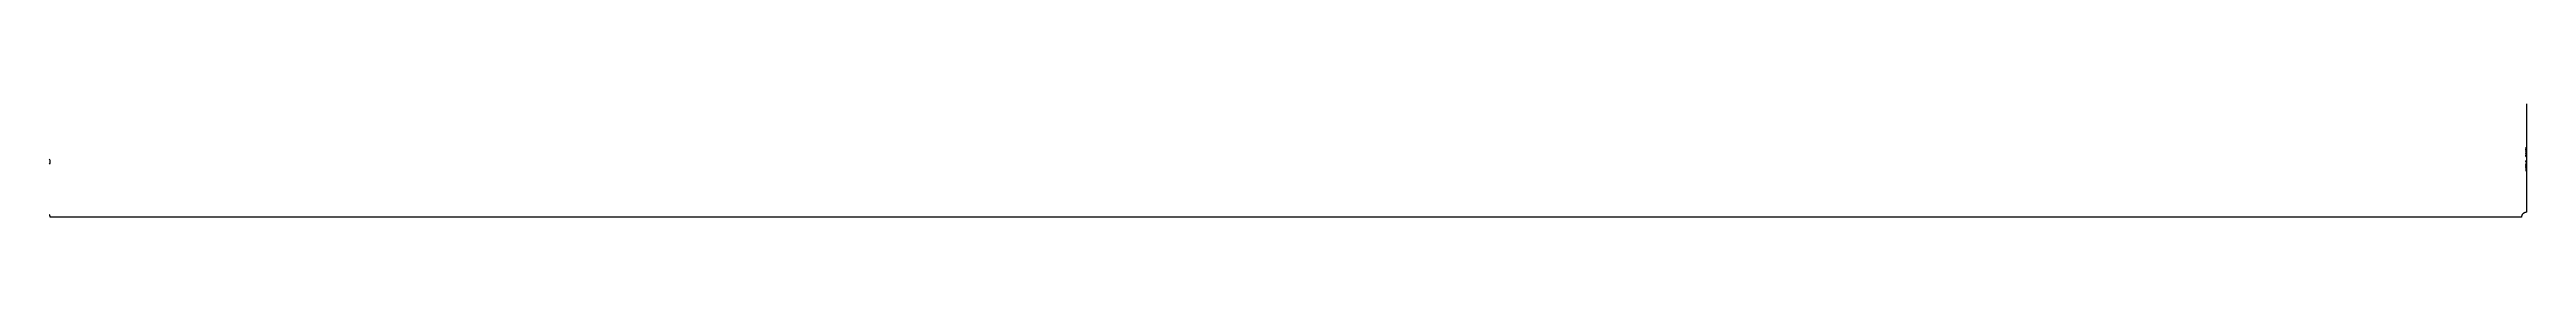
# Model space of a CAD drawing. Extents: x 0 to 14948, y -623 to 623.
# Drawn here: x 41 to 14933, y -623 to 63 of the extents above; entities that cross this region are included whole.
import ezdxf

# ---------------------------------------------------------------- set-up
doc = ezdxf.new("R2010")
doc.units = 0
doc.header["$LTSCALE"] = 10
doc.header["$MEASUREMENT"] = 0
doc.layers.add('TEILE', color=7, linetype='CONTINUOUS')
doc.layers.add('UNTERSCHRIFT', color=7, linetype='CONTINUOUS')
doc.styles.get("Standard").update_dxf_attribs({"font": 'ROMANS'})

msp = doc.modelspace()

# ---------------------------------------------------------------- linework, layer by layer
at = {"layer": 'TEILE', "color": 2}
for p, q in [((14932.989258, 62.500271), (14933, -592.5)), ((43.977184, -279.735352), (40.980171, -272.499939)), ((40.980171, -302.499939), (43.977184, -295.264496)), ((44.999409, -287.499939), (43.977184, -279.735352)), ((43.977184, -295.264496), (44.999409, -287.499939)), ((14920.404297, -595.272766), (14918.947266, -595.99469)), ((14921.895508, -594.630737), (14920.404297, -595.272766)), ((14923.421875, -594.070496), (14921.895508, -594.630737)), ((14924.974609, -593.593567), (14923.421875, -594.070496)), ((14926.551758, -593.201416), (14924.974609, -593.593567)), ((14928.146484, -592.895264), (14926.551758, -593.201416)), ((14929.756836, -592.675903), (14928.146484, -592.895264)), ((14931.375977, -592.544067), (14929.756836, -592.675903)), ((14933, -592.5), (14931.375977, -592.544067)), ((41.505043, -608.447754), (40.705395, -607.033386)), ((42.226944, -609.90332), (41.505043, -608.447754)), ((42.86898, -611.395874), (42.226944, -609.90332)), ((43.429276, -612.920959), (42.86898, -611.395874)), ((43.906178, -614.474121), (43.429276, -612.920959)), ((44.298294, -616.050903), (43.906178, -614.474121)), ((44.604473, -617.646545), (44.298294, -616.050903)), ((44.823818, -619.25647), (44.604473, -617.646545)), ((44.955681, -620.875793), (44.823818, -619.25647)), ((44.999691, -622.5), (44.955681, -620.875793)), ((14903, -622.5), (44.999691, -622.5)), ((14903.044922, -620.875916), (14903, -622.500061)), ((14903, -622.500061), (14903, -622.5)), ((14903.175781, -619.25647), (14903.044922, -620.875916)), ((14903.396484, -617.646606), (14903.175781, -619.25647)), ((14903.702148, -616.050964), (14903.396484, -617.646606)), ((14904.09375, -614.474243), (14903.702148, -616.050964)), ((14904.570313, -612.921021), (14904.09375, -614.474243)), ((14905.130859, -611.395935), (14904.570313, -612.921021)), ((14905.772461, -609.903381), (14905.130859, -611.395935)), ((14906.495117, -608.447815), (14905.772461, -609.903381)), ((14907.294922, -607.033447), (14906.495117, -608.447815)), ((14908.169922, -605.664429), (14907.294922, -607.033447)), ((14909.117188, -604.344849), (14908.169922, -605.664429)), ((14910.135742, -603.078491), (14909.117188, -604.344849)), ((14911.220703, -601.869019), (14910.135742, -603.078491)), ((14912.369141, -600.720154), (14911.220703, -601.869019)), ((14913.579102, -599.635193), (14912.369141, -600.720154)), ((14914.844727, -598.617249), (14913.579102, -599.635193)), ((14916.164063, -597.669373), (14914.844727, -598.617249)), ((14917.53418, -596.794312), (14916.164063, -597.669373)), ((14918.947266, -595.99469), (14917.53418, -596.794312))]:
    msp.add_line(p, q, dxfattribs=at)

# ---------------------------------------------------------------- texts
at = {"layer": 'UNTERSCHRIFT', "color": 2, "oblique": 15, "width": 0.8}
for s, p in [('  , Profi l PL1245*12', (14930.995117, -245.499893)), ('Project  DP0GN9  ,Qty. 1  , Pos. ', (14930.996094, -344.299896)), ('10303', (14930.995117, -258.499878))]:
    msp.add_text(s, height=3.25, rotation=90, dxfattribs=at).set_placement(p)

doc.saveas('drawing.dxf')
